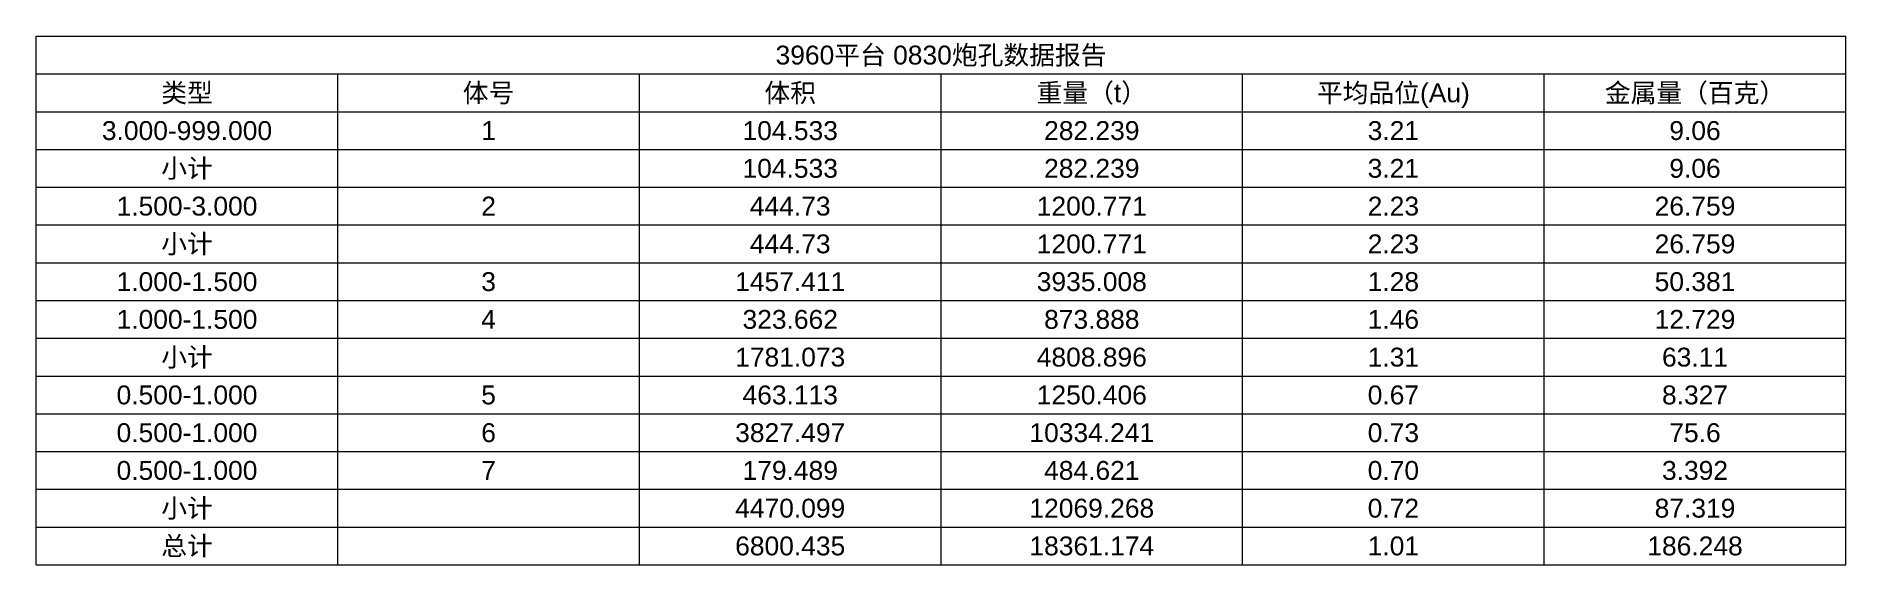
# Model space of a CAD drawing. Header units: inches. Extents: x 470023 to 470064.9, y 4349671.7 to 4349749.2.
# Drawn here: x 470023.01 to 470058.6, y 4349671.7 to 4349682.1 of the extents above; entities that cross this region are included whole.
import ezdxf
from ezdxf.enums import TextEntityAlignment as Align

# ---------------------------------------------------------------- set-up
doc = ezdxf.new("R2010")
doc.units = ezdxf.units.IN
doc.header["$MEASUREMENT"] = 0
doc.styles.add('3dmine_textStyle_2', font='arial.ttf', dxfattribs={"height": 1})

msp = doc.modelspace()

# ---------------------------------------------------------------- texts
at = {"color": 7, "linetype": 'Continuous', "lineweight": 0, "style": '3dmine_textStyle_2'}
for s, height, p in [('3960平台 0830炮孔数据报告', 0.3716, (470040.808, 4349681.73, 1982.732)), ('类型', 0.3716, (470025.977, 4349680.987, 1982.732)), ('体号', 0.3716, (470031.909, 4349680.987, 1982.732)), ('体积', 0.3716, (470037.842, 4349680.987, 1982.732)), ('重量（t）', 0.3716, (470043.774, 4349680.987, 1982.732)), ('平均品位(Au)', 0.3716, (470049.706, 4349680.987, 1982.732)), ('金属量（百克）', 0.3716, (470055.639, 4349680.987, 1982.732)), ('3.000-999.000', 0.3716, (470025.977, 4349680.244, 1982.732)), ('1', 0.372, (470031.909, 4349680.244, 1982.732)), ('104.533', 0.3716, (470037.842, 4349680.244, 1982.732)), ('282.239', 0.3716, (470043.774, 4349680.244, 1982.732)), ('3.21', 0.3716, (470049.706, 4349680.244, 1982.732)), ('9.06', 0.3716, (470055.639, 4349680.244, 1982.732)), ('小计', 0.3716, (470025.977, 4349679.501, 1982.732)), ('104.533', 0.3716, (470037.842, 4349679.501, 1982.732)), ('282.239', 0.3716, (470043.774, 4349679.501, 1982.732)), ('3.21', 0.3716, (470049.706, 4349679.501, 1982.732)), ('9.06', 0.3716, (470055.639, 4349679.501, 1982.732)), ('1.500-3.000', 0.3716, (470025.977, 4349678.757, 1982.732)), ('2', 0.372, (470031.909, 4349678.757, 1982.732)), ('444.73', 0.3716, (470037.842, 4349678.757, 1982.732)), ('1200.771', 0.3716, (470043.774, 4349678.757, 1982.732)), ('2.23', 0.3716, (470049.706, 4349678.757, 1982.732)), ('26.759', 0.3716, (470055.639, 4349678.757, 1982.732)), ('小计', 0.3716, (470025.977, 4349678.014, 1982.732)), ('444.73', 0.3716, (470037.842, 4349678.014, 1982.732)), ('1200.771', 0.3716, (470043.774, 4349678.014, 1982.732)), ('2.23', 0.3716, (470049.706, 4349678.014, 1982.732)), ('26.759', 0.3716, (470055.639, 4349678.014, 1982.732)), ('1.000-1.500', 0.3716, (470025.977, 4349677.271, 1982.732)), ('3', 0.372, (470031.909, 4349677.271, 1982.732)), ('1457.411', 0.3716, (470037.842, 4349677.271, 1982.732)), ('3935.008', 0.3716, (470043.774, 4349677.271, 1982.732)), ('1.28', 0.3716, (470049.706, 4349677.271, 1982.732)), ('50.381', 0.3716, (470055.639, 4349677.271, 1982.732)), ('1.000-1.500', 0.3716, (470025.977, 4349676.528, 1982.732)), ('4', 0.372, (470031.909, 4349676.528, 1982.732)), ('323.662', 0.3716, (470037.842, 4349676.528, 1982.732)), ('873.888', 0.3716, (470043.774, 4349676.528, 1982.732)), ('1.46', 0.3716, (470049.706, 4349676.528, 1982.732)), ('12.729', 0.3716, (470055.639, 4349676.528, 1982.732)), ('小计', 0.3716, (470025.977, 4349675.785, 1982.732)), ('1781.073', 0.3716, (470037.842, 4349675.785, 1982.732)), ('4808.896', 0.3716, (470043.774, 4349675.785, 1982.732)), ('1.31', 0.3716, (470049.706, 4349675.785, 1982.732)), ('63.11', 0.3716, (470055.639, 4349675.785, 1982.732)), ('0.500-1.000', 0.3716, (470025.977, 4349675.041, 1982.732)), ('5', 0.372, (470031.909, 4349675.041, 1982.732)), ('463.113', 0.3716, (470037.842, 4349675.041, 1982.732)), ('1250.406', 0.3716, (470043.774, 4349675.041, 1982.732)), ('0.67', 0.3716, (470049.706, 4349675.041, 1982.732)), ('8.327', 0.3716, (470055.639, 4349675.041, 1982.732)), ('0.500-1.000', 0.3716, (470025.977, 4349674.298, 1982.732)), ('6', 0.372, (470031.909, 4349674.298, 1982.732)), ('3827.497', 0.3716, (470037.842, 4349674.298, 1982.732)), ('10334.241', 0.3716, (470043.774, 4349674.298, 1982.732)), ('0.73', 0.3716, (470049.706, 4349674.298, 1982.732)), ('75.6', 0.3716, (470055.639, 4349674.298, 1982.732)), ('0.500-1.000', 0.3716, (470025.977, 4349673.555, 1982.732)), ('7', 0.372, (470031.909, 4349673.555, 1982.732)), ('179.489', 0.3716, (470037.842, 4349673.555, 1982.732)), ('484.621', 0.3716, (470043.774, 4349673.555, 1982.732)), ('0.70', 0.3716, (470049.706, 4349673.555, 1982.732)), ('3.392', 0.3716, (470055.639, 4349673.555, 1982.732)), ('小计', 0.3716, (470025.977, 4349672.812, 1982.732)), ('4470.099', 0.3716, (470037.842, 4349672.812, 1982.732)), ('12069.268', 0.3716, (470043.774, 4349672.812, 1982.732)), ('0.72', 0.3716, (470049.706, 4349672.812, 1982.732)), ('87.319', 0.3716, (470055.639, 4349672.812, 1982.732)), ('总计', 0.3716, (470025.977, 4349672.069, 1982.732)), ('6800.435', 0.3716, (470037.842, 4349672.069, 1982.732)), ('18361.174', 0.3716, (470043.774, 4349672.069, 1982.732)), ('1.01', 0.3716, (470049.706, 4349672.069, 1982.732)), ('186.248', 0.3716, (470055.639, 4349672.069, 1982.732))]:
    msp.add_text(s, height=height, dxfattribs=at).set_placement(p, align=Align.MIDDLE_CENTER)

# ---------------------------------------------------------------- linework, layer by layer
at = {"color": 7, "linetype": 'Continuous', "lineweight": 0, "elevation": 1982.732}
for points in [[(470023.011, 4349681.359), (470023.011, 4349682.102), (470058.605, 4349682.102)], [(470023.011, 4349671.697), (470058.605, 4349671.697), (470058.605, 4349682.102)], [(470023.011, 4349680.615), (470023.011, 4349681.359), (470028.943, 4349681.359)], [(470028.943, 4349680.615), (470028.943, 4349681.359), (470034.875, 4349681.359)], [(470034.875, 4349680.615), (470034.875, 4349681.359), (470040.808, 4349681.359)], [(470040.808, 4349680.615), (470040.808, 4349681.359), (470046.74, 4349681.359)], [(470046.74, 4349680.615), (470046.74, 4349681.359), (470052.673, 4349681.359)], [(470052.673, 4349680.615), (470052.673, 4349681.359), (470058.605, 4349681.359)], [(470023.011, 4349679.872), (470023.011, 4349680.615), (470028.943, 4349680.615)], [(470028.943, 4349679.872), (470028.943, 4349680.615), (470034.875, 4349680.615)], [(470034.875, 4349679.872), (470034.875, 4349680.615), (470040.808, 4349680.615)], [(470040.808, 4349679.872), (470040.808, 4349680.615), (470046.74, 4349680.615)], [(470046.74, 4349679.872), (470046.74, 4349680.615), (470052.673, 4349680.615)], [(470052.673, 4349679.872), (470052.673, 4349680.615), (470058.605, 4349680.615)], [(470023.011, 4349679.129), (470023.011, 4349679.872), (470028.943, 4349679.872)], [(470028.943, 4349679.129), (470028.943, 4349679.872), (470034.875, 4349679.872)], [(470034.875, 4349679.129), (470034.875, 4349679.872), (470040.808, 4349679.872)], [(470040.808, 4349679.129), (470040.808, 4349679.872), (470046.74, 4349679.872)], [(470046.74, 4349679.129), (470046.74, 4349679.872), (470052.673, 4349679.872)], [(470052.673, 4349679.129), (470052.673, 4349679.872), (470058.605, 4349679.872)], [(470023.011, 4349678.386), (470023.011, 4349679.129), (470028.943, 4349679.129)], [(470028.943, 4349678.386), (470028.943, 4349679.129), (470034.875, 4349679.129)], [(470034.875, 4349678.386), (470034.875, 4349679.129), (470040.808, 4349679.129)], [(470040.808, 4349678.386), (470040.808, 4349679.129), (470046.74, 4349679.129)], [(470046.74, 4349678.386), (470046.74, 4349679.129), (470052.673, 4349679.129)], [(470052.673, 4349678.386), (470052.673, 4349679.129), (470058.605, 4349679.129)], [(470023.011, 4349677.643), (470023.011, 4349678.386), (470028.943, 4349678.386)], [(470028.943, 4349677.643), (470028.943, 4349678.386), (470034.875, 4349678.386)], [(470034.875, 4349677.643), (470034.875, 4349678.386), (470040.808, 4349678.386)], [(470040.808, 4349677.643), (470040.808, 4349678.386), (470046.74, 4349678.386)], [(470046.74, 4349677.643), (470046.74, 4349678.386), (470052.673, 4349678.386)], [(470052.673, 4349677.643), (470052.673, 4349678.386), (470058.605, 4349678.386)], [(470023.011, 4349676.899), (470023.011, 4349677.643), (470028.943, 4349677.643)], [(470028.943, 4349676.899), (470028.943, 4349677.643), (470034.875, 4349677.643)], [(470034.875, 4349676.899), (470034.875, 4349677.643), (470040.808, 4349677.643)], [(470040.808, 4349676.899), (470040.808, 4349677.643), (470046.74, 4349677.643)], [(470046.74, 4349676.899), (470046.74, 4349677.643), (470052.673, 4349677.643)], [(470052.673, 4349676.899), (470052.673, 4349677.643), (470058.605, 4349677.643)], [(470023.011, 4349676.156), (470023.011, 4349676.899), (470028.943, 4349676.899)], [(470028.943, 4349676.156), (470028.943, 4349676.899), (470034.875, 4349676.899)], [(470034.875, 4349676.156), (470034.875, 4349676.899), (470040.808, 4349676.899)], [(470040.808, 4349676.156), (470040.808, 4349676.899), (470046.74, 4349676.899)], [(470046.74, 4349676.156), (470046.74, 4349676.899), (470052.673, 4349676.899)], [(470052.673, 4349676.156), (470052.673, 4349676.899), (470058.605, 4349676.899)], [(470023.011, 4349675.413), (470023.011, 4349676.156), (470028.943, 4349676.156)], [(470028.943, 4349675.413), (470028.943, 4349676.156), (470034.875, 4349676.156)], [(470034.875, 4349675.413), (470034.875, 4349676.156), (470040.808, 4349676.156)], [(470040.808, 4349675.413), (470040.808, 4349676.156), (470046.74, 4349676.156)], [(470046.74, 4349675.413), (470046.74, 4349676.156), (470052.673, 4349676.156)], [(470052.673, 4349675.413), (470052.673, 4349676.156), (470058.605, 4349676.156)], [(470023.011, 4349674.67), (470023.011, 4349675.413), (470028.943, 4349675.413)], [(470028.943, 4349674.67), (470028.943, 4349675.413), (470034.875, 4349675.413)], [(470034.875, 4349674.67), (470034.875, 4349675.413), (470040.808, 4349675.413)], [(470040.808, 4349674.67), (470040.808, 4349675.413), (470046.74, 4349675.413)], [(470046.74, 4349674.67), (470046.74, 4349675.413), (470052.673, 4349675.413)], [(470052.673, 4349674.67), (470052.673, 4349675.413), (470058.605, 4349675.413)], [(470023.011, 4349673.927), (470023.011, 4349674.67), (470028.943, 4349674.67)], [(470028.943, 4349673.927), (470028.943, 4349674.67), (470034.875, 4349674.67)], [(470034.875, 4349673.927), (470034.875, 4349674.67), (470040.808, 4349674.67)], [(470040.808, 4349673.927), (470040.808, 4349674.67), (470046.74, 4349674.67)], [(470046.74, 4349673.927), (470046.74, 4349674.67), (470052.673, 4349674.67)], [(470052.673, 4349673.927), (470052.673, 4349674.67), (470058.605, 4349674.67)], [(470023.011, 4349673.183), (470023.011, 4349673.927), (470028.943, 4349673.927)], [(470028.943, 4349673.183), (470028.943, 4349673.927), (470034.875, 4349673.927)], [(470034.875, 4349673.183), (470034.875, 4349673.927), (470040.808, 4349673.927)], [(470040.808, 4349673.183), (470040.808, 4349673.927), (470046.74, 4349673.927)], [(470046.74, 4349673.183), (470046.74, 4349673.927), (470052.673, 4349673.927)], [(470052.673, 4349673.183), (470052.673, 4349673.927), (470058.605, 4349673.927)], [(470023.011, 4349672.44), (470023.011, 4349673.183), (470028.943, 4349673.183)], [(470028.943, 4349672.44), (470028.943, 4349673.183), (470034.875, 4349673.183)], [(470034.875, 4349672.44), (470034.875, 4349673.183), (470040.808, 4349673.183)], [(470040.808, 4349672.44), (470040.808, 4349673.183), (470046.74, 4349673.183)], [(470046.74, 4349672.44), (470046.74, 4349673.183), (470052.673, 4349673.183)], [(470052.673, 4349672.44), (470052.673, 4349673.183), (470058.605, 4349673.183)], [(470023.011, 4349671.697), (470023.011, 4349672.44), (470028.943, 4349672.44)], [(470028.943, 4349671.697), (470028.943, 4349672.44), (470034.875, 4349672.44)], [(470034.875, 4349671.697), (470034.875, 4349672.44), (470040.808, 4349672.44)], [(470040.808, 4349671.697), (470040.808, 4349672.44), (470046.74, 4349672.44)], [(470046.74, 4349671.697), (470046.74, 4349672.44), (470052.673, 4349672.44)], [(470052.673, 4349671.697), (470052.673, 4349672.44), (470058.605, 4349672.44)]]:
    msp.add_lwpolyline(points, dxfattribs=at)

msp.set_redraw_order([(e.dxf.handle, doc.entitydb.next_handle()) for e in msp.query("TEXT MTEXT ATTDEF DIMENSION ARC_DIMENSION")])  # texts and dimensions are drawn at this point

doc.saveas('drawing.dxf')
